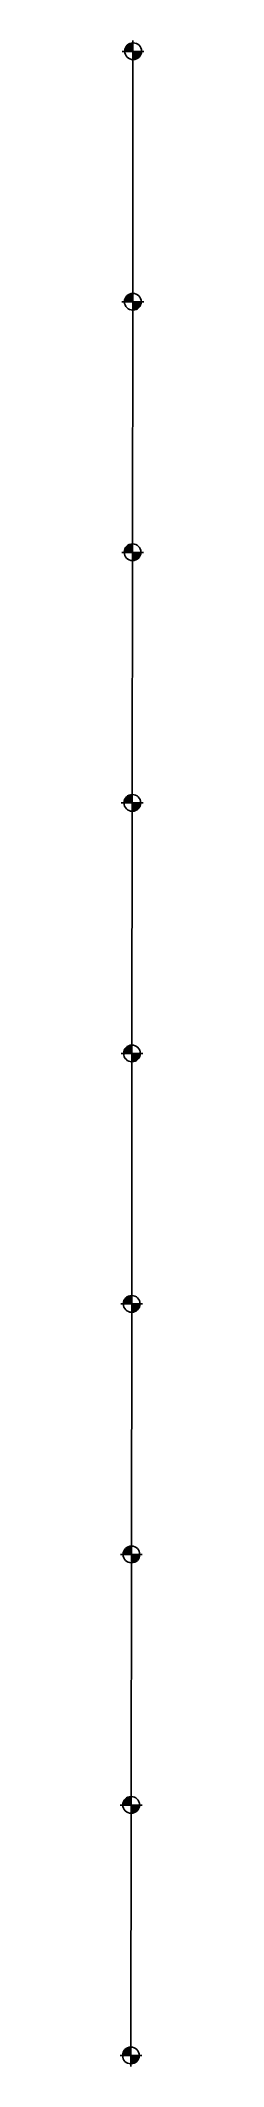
# Model space of a CAD drawing. Header units: millimetres. Extents: x 122681 to 489967, y 7796 to 82317.
# Drawn here: x 122681 to 122864, y 37076 to 52571 of the extents above; entities that cross this region are included whole.
import ezdxf

# ---------------------------------------------------------------- set-up
doc = ezdxf.new("R2010")
doc.units = ezdxf.units.MM
doc.layers.add('PDF_R-SKYR-TEXTI', color=7, linetype='Continuous')

msp = doc.modelspace()

# ---------------------------------------------------------------- linework, layer by layer
at = {"color": 7, "linetype": 'Continuous', "lineweight": 25}
for p, q in [((122778, 50655), (122780, 52405)), ((122776, 48739), (122778, 50489)), ((122774, 46822), (122776, 48572)), ((122772, 44906), (122774, 46656)), ((122770, 42990), (122772, 44740)), ((122768, 41074), (122770, 42824)), ((122766, 39158), (122768, 40908)), ((122764, 37242), (122766, 38992))]:
    msp.add_line(p, q, dxfattribs=at)
at = {"layer": 'PDF_R-SKYR-TEXTI', "lineweight": 25}
for points in [[(122780, 52571), (122780, 52405)], [(122698, 52488), (122864, 52488)], [(122696, 50572), (122862, 50572)], [(122778, 50655), (122778, 50489)], [(122694, 48656), (122860, 48656)], [(122776, 48739), (122776, 48572)], [(122774, 46822), (122774, 46656)], [(122691, 46740), (122858, 46740)], [(122689, 44824), (122856, 44824)], [(122772, 44906), (122772, 44740)], [(122770, 42990), (122770, 42824)], [(122687, 42908), (122853, 42908)], [(122768, 41074), (122768, 40908)], [(122685, 40992), (122851, 40991)], [(122683, 39075), (122849, 39075)], [(122766, 39158), (122766, 38992)], [(122764, 37242), (122764, 37076)], [(122681, 37159), (122847, 37159)]]:
    msp.add_lwpolyline(points, dxfattribs=at)
for centre in [(122781, 52489), (122779, 50573), (122777, 48657), (122775, 46740), (122772, 44824), (122770, 42908), (122768, 40992), (122766, 39076), (122764, 37160)]:
    msp.add_circle(centre, 64, dxfattribs=at)
at = {"layer": 'PDF_R-SKYR-TEXTI', "transparency": 33554559}
for points in [[(122732, 52488), (122732, 52530), (122725, 52488)], [(122732, 52530), (122725, 52488), (122725, 52520)], [(122740, 52488), (122740, 52537), (122732, 52488)], [(122740, 52537), (122732, 52488), (122732, 52530)], [(122748, 52488), (122749, 52543), (122740, 52488)], [(122749, 52543), (122740, 52488), (122740, 52537)], [(122759, 52488), (122759, 52549), (122748, 52488)], [(122759, 52549), (122748, 52488), (122749, 52543)], [(122770, 52488), (122770, 52551), (122759, 52488)], [(122770, 52551), (122759, 52488), (122759, 52549)], [(122780, 52488), (122780, 52552), (122770, 52488)], [(122780, 52552), (122770, 52488), (122770, 52551)], [(122718, 52499), (122718, 52488), (122717, 52488)], [(122721, 52510), (122718, 52499), (122718, 52488)], [(122721, 52510), (122721, 52488), (122718, 52488)], [(122725, 52488), (122725, 52520), (122721, 52488)], [(122725, 52520), (122721, 52488), (122721, 52510)], [(122793, 52426), (122793, 52488), (122780, 52424)], [(122793, 52488), (122780, 52424), (122780, 52488)], [(122805, 52429), (122805, 52488), (122793, 52426)], [(122805, 52488), (122793, 52426), (122793, 52488)], [(122816, 52435), (122816, 52488), (122805, 52429)], [(122816, 52488), (122805, 52429), (122805, 52488)], [(122826, 52443), (122826, 52488), (122816, 52435)], [(122826, 52488), (122816, 52435), (122816, 52488)], [(122834, 52452), (122834, 52488), (122826, 52443)], [(122834, 52488), (122826, 52443), (122826, 52488)], [(122839, 52464), (122839, 52488), (122834, 52452)], [(122839, 52488), (122834, 52452), (122834, 52488)], [(122844, 52476), (122844, 52488), (122839, 52464)], [(122844, 52488), (122839, 52464), (122839, 52488)], [(122845, 52488), (122844, 52476), (122844, 52488)], [(122716, 50583), (122716, 50572), (122715, 50572)], [(122719, 50593), (122716, 50583), (122716, 50572)], [(122719, 50593), (122719, 50572), (122716, 50572)], [(122723, 50572), (122723, 50604), (122719, 50572)], [(122723, 50604), (122719, 50572), (122719, 50593)], [(122729, 50572), (122730, 50614), (122723, 50572)], [(122730, 50614), (122723, 50572), (122723, 50604)], [(122738, 50572), (122738, 50621), (122729, 50572)], [(122738, 50621), (122729, 50572), (122730, 50614)], [(122746, 50572), (122746, 50627), (122738, 50572)], [(122746, 50627), (122738, 50572), (122738, 50621)], [(122757, 50572), (122757, 50633), (122746, 50572)], [(122757, 50633), (122746, 50572), (122746, 50627)], [(122768, 50572), (122768, 50635), (122757, 50572)], [(122768, 50635), (122757, 50572), (122757, 50633)], [(122778, 50572), (122778, 50636), (122768, 50572)], [(122778, 50636), (122768, 50572), (122768, 50635)], [(122791, 50510), (122791, 50572), (122778, 50508)], [(122791, 50572), (122778, 50508), (122778, 50572)], [(122802, 50513), (122802, 50572), (122791, 50510)], [(122802, 50572), (122791, 50510), (122791, 50572)], [(122814, 50519), (122814, 50572), (122802, 50513)], [(122814, 50572), (122802, 50513), (122802, 50572)], [(122824, 50527), (122824, 50572), (122814, 50519)], [(122824, 50572), (122814, 50519), (122814, 50572)], [(122832, 50536), (122832, 50572), (122824, 50527)], [(122832, 50572), (122824, 50527), (122824, 50572)], [(122837, 50548), (122837, 50572), (122832, 50536)], [(122837, 50572), (122832, 50536), (122832, 50572)], [(122842, 50559), (122842, 50572), (122837, 50548)], [(122842, 50572), (122837, 50548), (122837, 50572)], [(122843, 50572), (122842, 50559), (122842, 50572)], [(122714, 48667), (122714, 48656), (122713, 48656)], [(122717, 48677), (122714, 48667), (122714, 48656)], [(122717, 48677), (122717, 48656), (122714, 48656)], [(122721, 48656), (122721, 48688), (122717, 48656)], [(122721, 48688), (122717, 48656), (122717, 48677)], [(122727, 48656), (122727, 48697), (122721, 48656)], [(122727, 48697), (122721, 48656), (122721, 48688)], [(122736, 48656), (122736, 48705), (122727, 48656)], [(122736, 48705), (122727, 48656), (122727, 48697)], [(122744, 48656), (122744, 48711), (122736, 48656)], [(122744, 48711), (122736, 48656), (122736, 48705)], [(122755, 48656), (122755, 48716), (122744, 48656)], [(122755, 48716), (122744, 48656), (122744, 48711)], [(122765, 48656), (122766, 48719), (122755, 48656)], [(122766, 48719), (122755, 48656), (122755, 48716)], [(122776, 48656), (122776, 48720), (122765, 48656)], [(122776, 48720), (122765, 48656), (122766, 48719)], [(122789, 48594), (122789, 48656), (122776, 48592)], [(122789, 48656), (122776, 48592), (122776, 48656)], [(122800, 48597), (122800, 48656), (122789, 48594)], [(122800, 48656), (122789, 48594), (122789, 48656)], [(122812, 48603), (122812, 48656), (122800, 48597)], [(122812, 48656), (122800, 48597), (122800, 48656)], [(122822, 48611), (122822, 48656), (122812, 48603)], [(122822, 48656), (122812, 48603), (122812, 48656)], [(122830, 48620), (122830, 48656), (122822, 48611)], [(122830, 48656), (122822, 48611), (122822, 48656)], [(122835, 48632), (122835, 48656), (122830, 48620)], [(122835, 48656), (122830, 48620), (122830, 48656)], [(122840, 48643), (122840, 48656), (122835, 48632)], [(122840, 48656), (122835, 48632), (122835, 48656)], [(122841, 48656), (122840, 48643), (122840, 48656)], [(122753, 46740), (122753, 46800), (122742, 46740)], [(122753, 46800), (122742, 46740), (122742, 46795)], [(122763, 46740), (122763, 46802), (122753, 46740)], [(122763, 46802), (122753, 46740), (122753, 46800)], [(122774, 46740), (122774, 46803), (122763, 46740)], [(122774, 46803), (122763, 46740), (122763, 46802)], [(122712, 46751), (122712, 46740), (122710, 46740)], [(122715, 46761), (122712, 46751), (122712, 46740)], [(122715, 46761), (122715, 46740), (122712, 46740)], [(122719, 46740), (122719, 46772), (122715, 46740)], [(122719, 46772), (122715, 46740), (122715, 46761)], [(122725, 46740), (122725, 46781), (122719, 46740)], [(122725, 46781), (122719, 46740), (122719, 46772)], [(122734, 46740), (122734, 46789), (122725, 46740)], [(122734, 46789), (122725, 46740), (122725, 46781)], [(122742, 46740), (122742, 46795), (122734, 46740)], [(122742, 46795), (122734, 46740), (122734, 46789)], [(122787, 46677), (122787, 46740), (122774, 46675)], [(122787, 46740), (122774, 46675), (122774, 46740)], [(122798, 46681), (122798, 46740), (122787, 46677)], [(122798, 46740), (122787, 46677), (122787, 46740)], [(122810, 46687), (122810, 46740), (122798, 46681)], [(122810, 46740), (122798, 46681), (122798, 46740)], [(122819, 46694), (122820, 46740), (122810, 46687)], [(122820, 46740), (122810, 46687), (122810, 46740)], [(122828, 46704), (122828, 46740), (122819, 46694)], [(122828, 46740), (122819, 46694), (122820, 46740)], [(122833, 46716), (122833, 46740), (122828, 46704)], [(122833, 46740), (122828, 46704), (122828, 46740)], [(122837, 46727), (122837, 46740), (122833, 46716)], [(122837, 46740), (122833, 46716), (122833, 46740)], [(122839, 46740), (122837, 46727), (122837, 46740)], [(122709, 44834), (122709, 44824), (122708, 44824)], [(122713, 44845), (122709, 44834), (122709, 44824)], [(122713, 44845), (122713, 44824), (122709, 44824)], [(122717, 44824), (122717, 44856), (122713, 44824)], [(122717, 44856), (122713, 44824), (122713, 44845)], [(122723, 44824), (122723, 44865), (122717, 44824)], [(122723, 44865), (122717, 44824), (122717, 44856)], [(122732, 44824), (122732, 44873), (122723, 44824)], [(122732, 44873), (122723, 44824), (122723, 44865)], [(122740, 44824), (122740, 44879), (122732, 44824)], [(122740, 44879), (122732, 44824), (122732, 44873)], [(122751, 44824), (122751, 44884), (122740, 44824)], [(122751, 44884), (122740, 44824), (122740, 44879)], [(122761, 44824), (122761, 44886), (122751, 44824)], [(122761, 44886), (122751, 44824), (122751, 44884)], [(122772, 44824), (122772, 44887), (122761, 44824)], [(122772, 44887), (122761, 44824), (122761, 44886)], [(122785, 44761), (122785, 44824), (122772, 44759)], [(122785, 44824), (122772, 44759), (122772, 44824)], [(122796, 44764), (122796, 44824), (122785, 44761)], [(122796, 44824), (122785, 44761), (122785, 44824)], [(122808, 44771), (122808, 44824), (122796, 44764)], [(122808, 44824), (122796, 44764), (122796, 44824)], [(122817, 44778), (122817, 44824), (122808, 44771)], [(122817, 44824), (122808, 44771), (122808, 44824)], [(122826, 44788), (122826, 44824), (122817, 44778)], [(122826, 44824), (122817, 44778), (122817, 44824)], [(122831, 44799), (122831, 44824), (122826, 44788)], [(122831, 44824), (122826, 44788), (122826, 44824)], [(122835, 44811), (122835, 44824), (122831, 44799)], [(122835, 44824), (122831, 44799), (122831, 44824)], [(122836, 44824), (122835, 44811), (122835, 44824)], [(122711, 42929), (122707, 42918), (122707, 42908)], [(122711, 42929), (122711, 42908), (122707, 42908)], [(122715, 42908), (122715, 42939), (122711, 42908)], [(122715, 42939), (122711, 42908), (122711, 42929)], [(122721, 42908), (122721, 42949), (122715, 42908)], [(122721, 42949), (122715, 42908), (122715, 42939)], [(122730, 42908), (122730, 42956), (122721, 42908)], [(122730, 42956), (122721, 42908), (122721, 42949)], [(122738, 42908), (122738, 42963), (122730, 42908)], [(122738, 42963), (122730, 42908), (122730, 42956)], [(122749, 42908), (122749, 42968), (122738, 42908)], [(122749, 42968), (122738, 42908), (122738, 42963)], [(122759, 42908), (122759, 42970), (122749, 42908)], [(122759, 42970), (122749, 42908), (122749, 42968)], [(122770, 42908), (122770, 42971), (122759, 42908)], [(122770, 42971), (122759, 42908), (122759, 42970)], [(122707, 42918), (122707, 42908), (122706, 42908)], [(122782, 42845), (122783, 42908), (122770, 42843)], [(122783, 42908), (122770, 42843), (122770, 42908)], [(122794, 42848), (122794, 42908), (122782, 42845)], [(122794, 42908), (122782, 42845), (122783, 42908)], [(122806, 42855), (122806, 42908), (122794, 42848)], [(122806, 42908), (122794, 42848), (122794, 42908)], [(122815, 42862), (122815, 42908), (122806, 42855)], [(122815, 42908), (122806, 42855), (122806, 42908)], [(122824, 42872), (122824, 42908), (122815, 42862)], [(122824, 42908), (122815, 42862), (122815, 42908)], [(122829, 42883), (122829, 42908), (122824, 42872)], [(122829, 42908), (122824, 42872), (122824, 42908)], [(122833, 42895), (122833, 42908), (122829, 42883)], [(122833, 42908), (122829, 42883), (122829, 42908)], [(122834, 42908), (122833, 42895), (122833, 42908)], [(122705, 41002), (122705, 40992), (122704, 40992)], [(122709, 41013), (122705, 41002), (122705, 40992)], [(122709, 41013), (122708, 40992), (122705, 40992)], [(122713, 40992), (122713, 41023), (122708, 40992)], [(122713, 41023), (122708, 40992), (122709, 41013)], [(122719, 40992), (122719, 41033), (122713, 40992)], [(122719, 41033), (122713, 40992), (122713, 41023)], [(122728, 40992), (122728, 41040), (122719, 40992)], [(122728, 41040), (122719, 40992), (122719, 41033)], [(122736, 40992), (122736, 41047), (122728, 40992)], [(122736, 41047), (122728, 40992), (122728, 41040)], [(122747, 40991), (122747, 41052), (122736, 40992)], [(122747, 41052), (122736, 40992), (122736, 41047)], [(122757, 40991), (122757, 41054), (122747, 40991)], [(122757, 41054), (122747, 40991), (122747, 41052)], [(122768, 40991), (122768, 41055), (122757, 40991)], [(122768, 41055), (122757, 40991), (122757, 41054)], [(122780, 40929), (122780, 40991), (122768, 40927)], [(122780, 40991), (122768, 40927), (122768, 40991)], [(122792, 40932), (122792, 40991), (122780, 40929)], [(122792, 40991), (122780, 40929), (122780, 40991)], [(122804, 40939), (122804, 40991), (122792, 40932)], [(122804, 40991), (122792, 40932), (122792, 40991)], [(122813, 40946), (122813, 40991), (122804, 40939)], [(122813, 40991), (122804, 40939), (122804, 40991)], [(122822, 40955), (122822, 40991), (122813, 40946)], [(122822, 40991), (122813, 40946), (122813, 40991)], [(122827, 40967), (122827, 40991), (122822, 40955)], [(122827, 40991), (122822, 40955), (122822, 40991)], [(122831, 40979), (122831, 40991), (122827, 40967)], [(122831, 40991), (122827, 40967), (122827, 40991)], [(122832, 40991), (122831, 40979), (122831, 40991)], [(122703, 39086), (122703, 39075), (122702, 39075)], [(122706, 39097), (122703, 39086), (122703, 39075)], [(122706, 39097), (122706, 39075), (122703, 39075)], [(122711, 39075), (122711, 39107), (122706, 39075)], [(122711, 39107), (122706, 39075), (122706, 39097)], [(122717, 39075), (122717, 39117), (122711, 39075)], [(122717, 39117), (122711, 39075), (122711, 39107)], [(122725, 39075), (122726, 39124), (122717, 39075)], [(122726, 39124), (122717, 39075), (122717, 39117)], [(122734, 39075), (122734, 39130), (122725, 39075)], [(122734, 39130), (122725, 39075), (122726, 39124)], [(122745, 39075), (122745, 39136), (122734, 39075)], [(122745, 39136), (122734, 39075), (122734, 39130)], [(122755, 39075), (122755, 39138), (122745, 39075)], [(122755, 39138), (122745, 39075), (122745, 39136)], [(122766, 39075), (122766, 39139), (122755, 39075)], [(122766, 39139), (122755, 39075), (122755, 39138)], [(122778, 39013), (122778, 39075), (122766, 39011)], [(122778, 39075), (122766, 39011), (122766, 39075)], [(122790, 39016), (122790, 39075), (122778, 39013)], [(122790, 39075), (122778, 39013), (122778, 39075)], [(122802, 39022), (122802, 39075), (122790, 39016)], [(122802, 39075), (122790, 39016), (122790, 39075)], [(122811, 39030), (122811, 39075), (122802, 39022)], [(122811, 39075), (122802, 39022), (122802, 39075)], [(122820, 39039), (122820, 39075), (122811, 39030)], [(122820, 39075), (122811, 39030), (122811, 39075)], [(122825, 39051), (122825, 39075), (122820, 39039)], [(122825, 39075), (122820, 39039), (122820, 39075)], [(122829, 39063), (122829, 39075), (122825, 39051)], [(122829, 39075), (122825, 39051), (122825, 39075)], [(122830, 39075), (122829, 39063), (122829, 39075)], [(122709, 37159), (122709, 37191), (122704, 37159)], [(122709, 37191), (122704, 37159), (122704, 37180)], [(122715, 37159), (122715, 37200), (122709, 37159)], [(122715, 37200), (122709, 37159), (122709, 37191)], [(122723, 37159), (122723, 37208), (122715, 37159)], [(122723, 37208), (122715, 37159), (122715, 37200)], [(122732, 37159), (122732, 37214), (122723, 37159)], [(122732, 37214), (122723, 37159), (122723, 37208)], [(122742, 37159), (122743, 37220), (122732, 37159)], [(122743, 37220), (122732, 37159), (122732, 37214)], [(122753, 37159), (122753, 37222), (122742, 37159)], [(122753, 37222), (122742, 37159), (122743, 37220)], [(122764, 37159), (122764, 37223), (122753, 37159)], [(122764, 37223), (122753, 37159), (122753, 37222)], [(122701, 37170), (122701, 37159), (122700, 37159)], [(122704, 37180), (122701, 37170), (122701, 37159)], [(122704, 37180), (122704, 37159), (122701, 37159)], [(122776, 37097), (122776, 37159), (122764, 37095)], [(122776, 37159), (122764, 37095), (122764, 37159)], [(122788, 37100), (122788, 37159), (122776, 37097)], [(122788, 37159), (122776, 37097), (122776, 37159)], [(122800, 37106), (122800, 37159), (122788, 37100)], [(122800, 37159), (122788, 37100), (122788, 37159)], [(122809, 37114), (122809, 37159), (122800, 37106)], [(122809, 37159), (122800, 37106), (122800, 37159)], [(122818, 37123), (122818, 37159), (122809, 37114)], [(122818, 37159), (122809, 37114), (122809, 37159)], [(122823, 37135), (122823, 37159), (122818, 37123)], [(122823, 37159), (122818, 37123), (122818, 37159)], [(122827, 37146), (122827, 37159), (122823, 37135)], [(122827, 37159), (122823, 37135), (122823, 37159)], [(122828, 37159), (122827, 37146), (122827, 37159)]]:
    msp.add_solid(points, dxfattribs=at)

doc.saveas('drawing.dxf')
